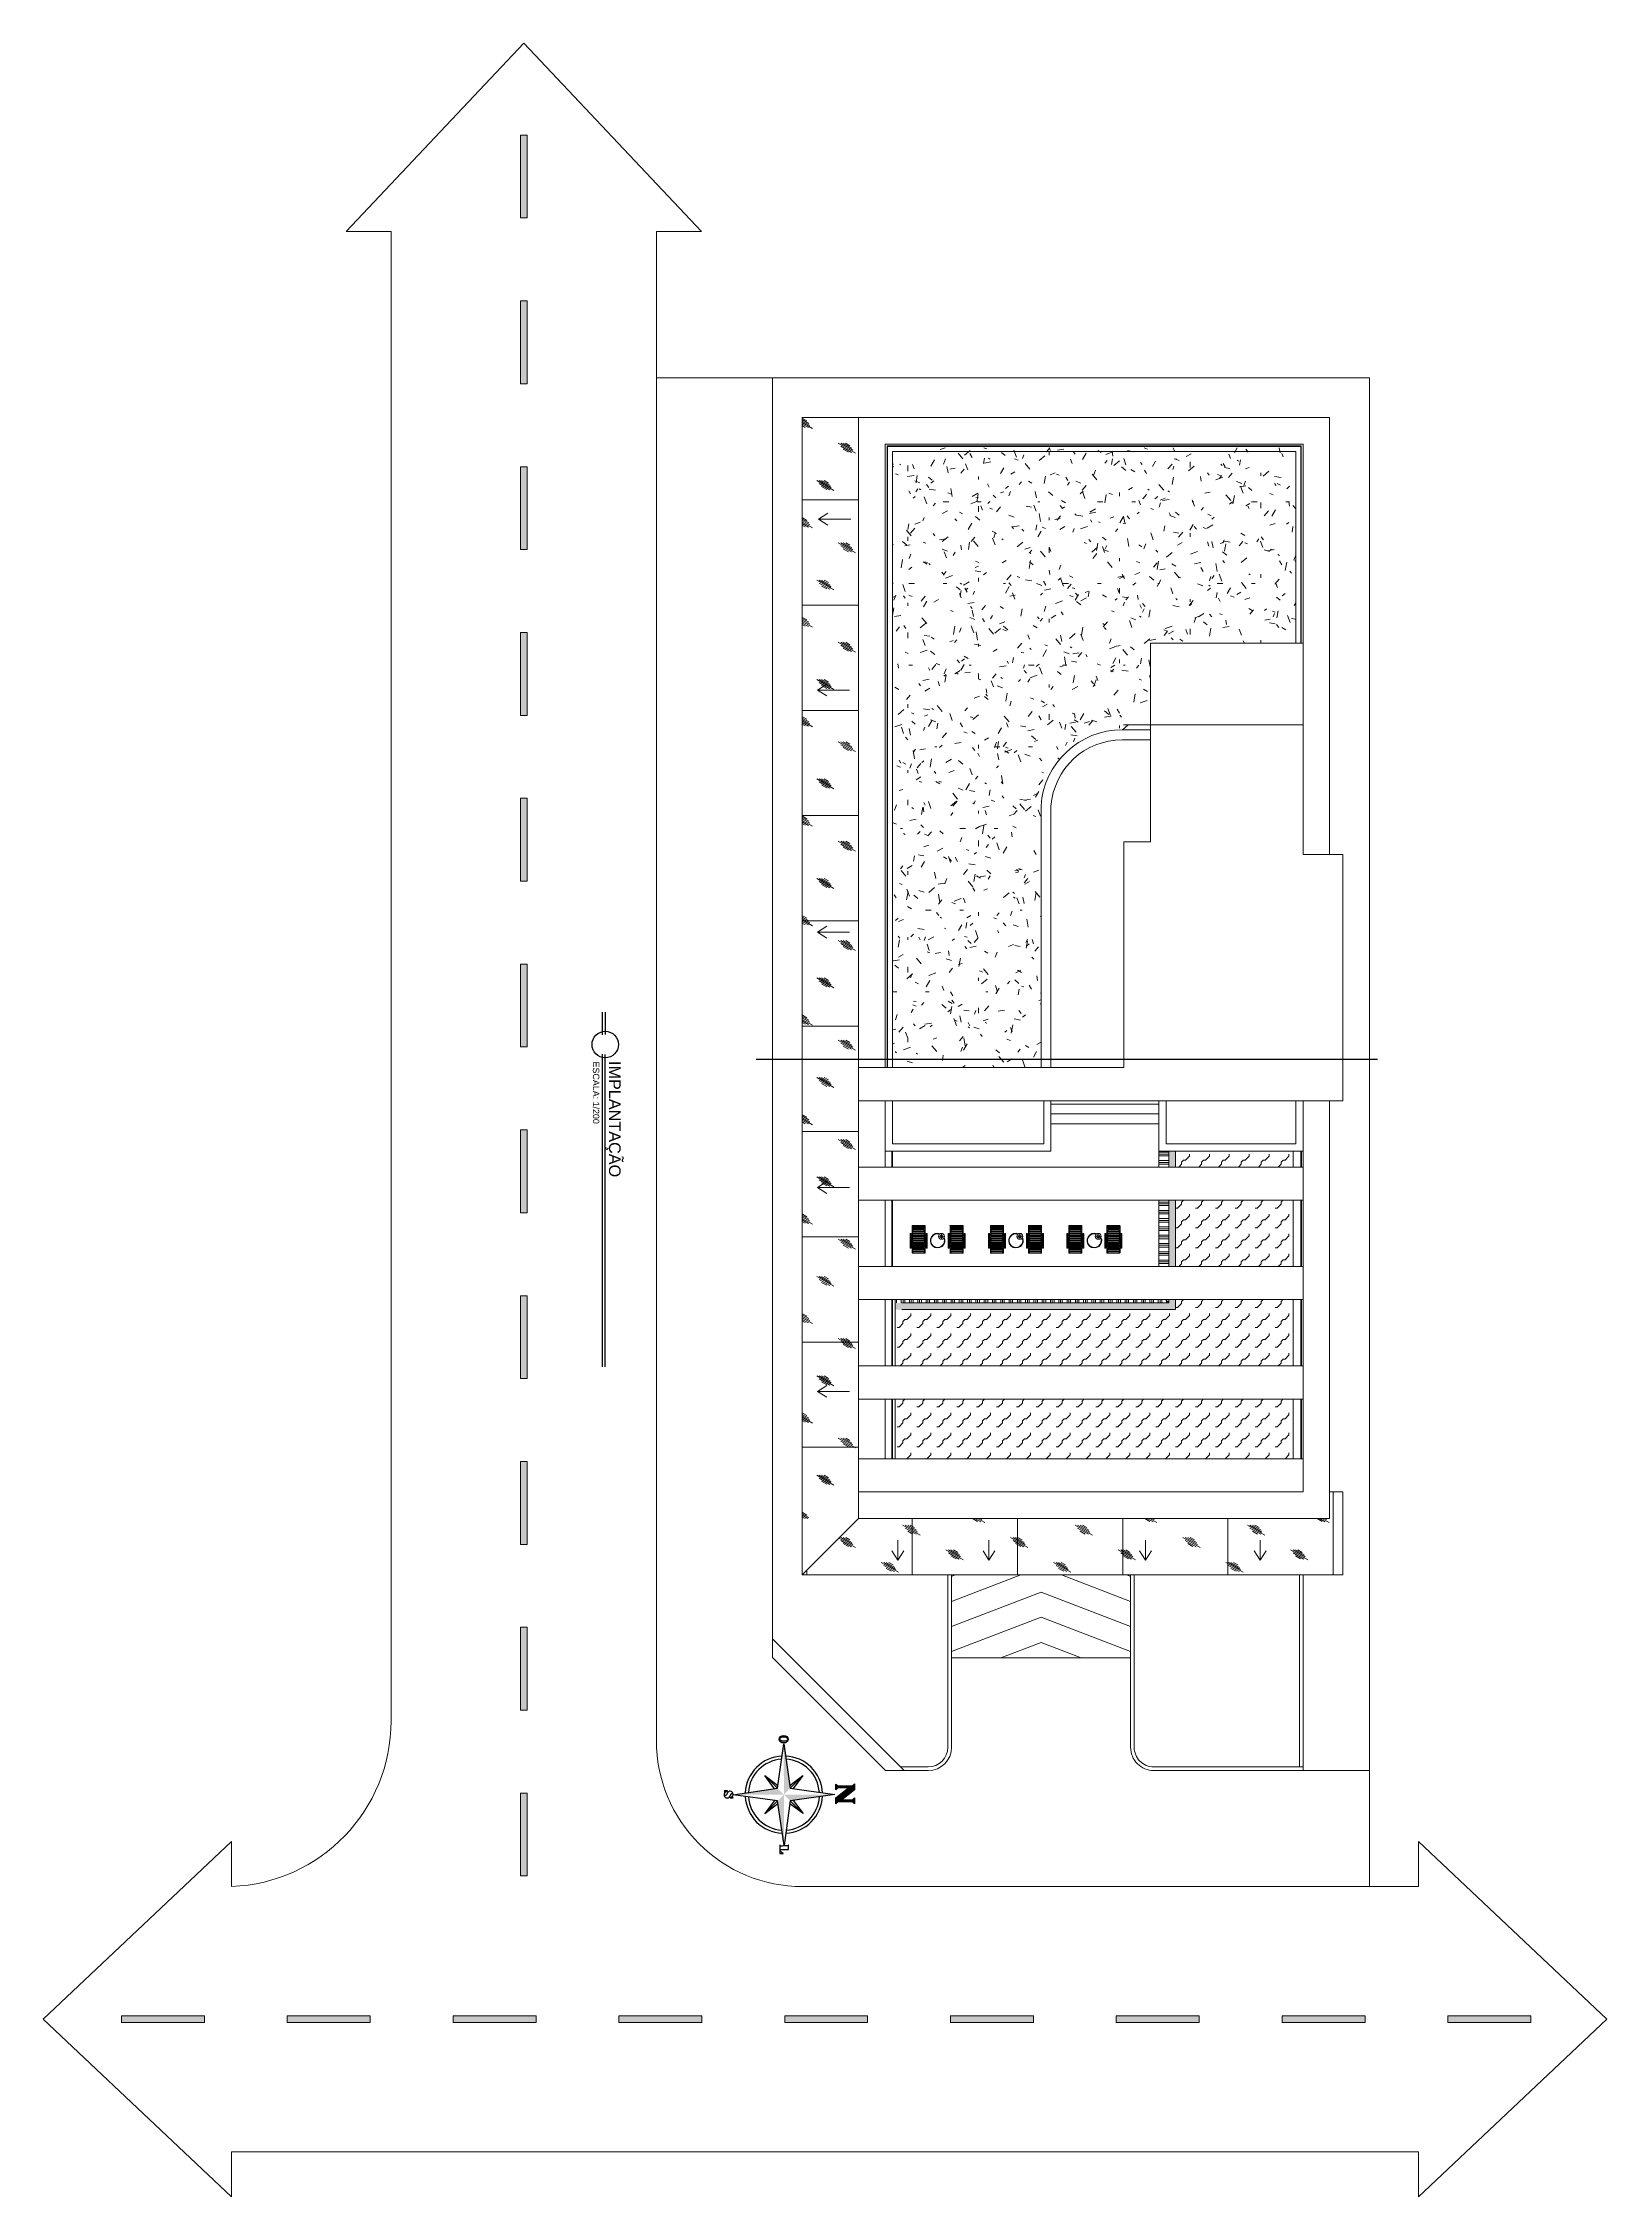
# Model space of a CAD drawing. Header units: millimetres. Extents: x -213 to 151, y -74 to 135.
# Drawn here: x -212.8 to -165.6, y 70.5 to 135.4 of the extents above; entities that cross this region are included whole.
import ezdxf

# ---------------------------------------------------------------- set-up
doc = ezdxf.new("R2010")
doc.units = ezdxf.units.MM
doc.header["$LTSCALE"] = 15
doc.linetypes.add('ACAD_ISO12W100', pattern=[21, 12, -3, 0, -3, 0, -3])
doc.layers.add('arrow', color=8, linetype='Continuous', lineweight=0)
for name, color, linetype in [('G', 8, 'Continuous'), ('NORTE', 33, 'Continuous'), ('TAB', 36, 'Continuous')]:
    doc.layers.add(name, color=color, linetype=linetype)
doc.styles.add('SANSSERIF', font='sas_____.pfb')
pattern_1 = [(330, (-230.9788, 404.2198), (0.6495, 1.124967), [0.42, -1.08]), (330, (-230.9038, 404.0398), (0.6495, 1.124967), [0.18, -1.32]), (330, (-230.9038, 404.2198), (0.6495, 1.124967), [0.3, -1.2]), (330, (-230.9788, 404.1298), (0.6495, 1.124967), [0.375, -1.125]), (330, (-231.0538, 404.2198), (0.6495, 1.124967), [0.6, -0.9]), (330, (-230.8288, 404.2198), (0.6495, 1.124967), [0.15, -1.35])]

msp = doc.modelspace()

# ---------------------------------------------------------------- texts
at = {"color": 3, "lineweight": -3, "style": 'SANSSERIF'}
for s, height, p in [('ESCALA: 1/200', 0.192, (-196.229, 104.705)), ('IMPLANTAÇÃO', 0.35, (-195.743, 104.722))]:
    msp.add_text(s, height=height, rotation=270, dxfattribs=at).set_placement(p)

# ---------------------------------------------------------------- blocks, each defined once
blk = doc.blocks.new('north1')
at = {"layer": 'NORTE'}
blk.add_hatch(color=256, dxfattribs=at).paths.add_polyline_path([(0.88, 24.29), (2.29, 24.29), (1.82, 24.76), (1.82, 28.18), (2.29, 28.65), (0.88, 28.65), (1.35, 28.18), (1.35, 25.7), (-0.99, 28.65), (-2.4, 28.65), (-1.93, 28.18), (-1.93, 24.76), (-2.4, 24.29), (-0.99, 24.29), (-1.46, 24.76), (-1.46, 27.24)])
h = blk.add_hatch(color=72, dxfattribs=at)
h.paths.add_polyline_path([(0.07, 24), (0.07, 12), (1.57, 13.5)])
h.paths.add_polyline_path([(0.07, 12), (1.57, 10.5), (12.07, 12)])
h.paths.add_polyline_path([(0.07, 12), (-1.43, 10.5), (0.07, 0)])
h.paths.add_polyline_path([(0.07, 12), (-1.43, 13.5), (-11.93, 12)])
at = {"color": 130}
for p, q in [((0, 0), (-0.25, -0.03)), ((0.11, -0.01), (0, 0)), ((0.81, 0.01), (0.53, -0.16)), ((0.81, -0.34), (0.81, 0.01)), ((-0.84, -1.3), (-0.84, -1.5)), ((-0.76, -1.3), (-0.84, -1.3)), ((-0.84, -1.5), (-0.84, -1.7)), ((-0.84, -1.7), (-0.84, -1.91)), ((-0.84, -1.91), (-0.84, -2.11)), ((-0.84, -2.11), (-0.57, -1.93)), ((-0.73, -0.47), (-0.76, -0.7)), ((-0.76, -0.7), (-0.75, -0.86)), ((-0.76, -1.32), (-0.76, -1.3)), ((-0.76, -1.41), (-0.76, -1.32)), ((-0.74, -1.5), (-0.76, -1.41)), ((-0.75, -0.86), (-0.68, -1.01)), ((-0.72, -1.57), (-0.74, -1.5)), ((-0.62, -0.28), (-0.73, -0.47)), ((-0.69, -1.64), (-0.72, -1.57)), ((-0.65, -1.71), (-0.69, -1.64)), ((-0.68, -1.01), (-0.57, -1.15)), ((-0.55, -1.82), (-0.65, -1.71)), ((-0.46, -0.13), (-0.62, -0.28)), ((-0.57, -1.15), (-0.41, -1.28)), ((-0.57, -1.93), (-0.46, -2)), ((-0.44, -1.91), (-0.55, -1.82)), ((-0.25, -0.03), (-0.46, -0.13)), ((-0.46, -2), (-0.36, -2.05)), ((-0.33, -1.97), (-0.44, -1.91)), ((-0.41, -1.28), (-0.21, -1.4)), ((-0.36, -2.05), (-0.26, -2.09)), ((-0.21, -2.01), (-0.33, -1.97)), ((-0.26, -2.09), (-0.16, -2.11)), ((-0.21, -0.3), (-0.2, -0.22)), ((-0.21, -0.34), (-0.21, -0.3)), ((-0.2, -0.37), (-0.21, -0.34)), ((-0.21, -1.4), (-0.02, -1.5)), ((-0.08, -2.03), (-0.21, -2.01)), ((-0.2, -0.22), (-0.16, -0.16)), ((-0.18, -0.4), (-0.2, -0.37)), ((-0.16, -0.43), (-0.18, -0.4)), ((-0.16, -0.16), (-0.11, -0.12)), ((-0.13, -0.45), (-0.16, -0.43)), ((-0.16, -2.11), (-0.05, -2.11)), ((-0.1, -0.47), (-0.13, -0.45)), ((-0.11, -0.12), (-0.04, -0.09)), ((-0.07, -0.5), (-0.1, -0.47)), ((0.03, -2.01), (-0.08, -2.03)), ((-0.02, -0.52), (-0.07, -0.5)), ((-0.05, -2.11), (0.06, -2.1)), ((-0.04, -0.09), (0.05, -0.08)), ((0.05, -0.56), (-0.02, -0.52)), ((-0.02, -1.5), (0.08, -1.56)), ((0.12, -1.98), (0.03, -2.01)), ((0.05, -0.08), (0.18, -0.09)), ((0.14, -0.62), (0.05, -0.56)), ((0.06, -2.1), (0.17, -2.09)), ((0.08, -1.56), (0.16, -1.62)), ((0.21, -0.02), (0.11, -0.01)), ((0.19, -1.94), (0.12, -1.98)), ((0.27, -0.69), (0.14, -0.62)), ((0.16, -1.62), (0.21, -1.67)), ((0.17, -2.09), (0.28, -2.06)), ((0.18, -0.09), (0.3, -0.13)), ((0.23, -1.87), (0.19, -1.94)), ((0.32, -0.05), (0.21, -0.02)), ((0.21, -1.67), (0.24, -1.73)), ((0.25, -1.79), (0.23, -1.87)), ((0.24, -1.73), (0.25, -1.79)), ((0.38, -0.75), (0.27, -0.69)), ((0.28, -2.06), (0.39, -2.03)), ((0.3, -0.13), (0.43, -0.19)), ((0.42, -0.1), (0.32, -0.05)), ((0.48, -0.81), (0.38, -0.75)), ((0.39, -2.03), (0.49, -1.99)), ((0.53, -0.16), (0.42, -0.1)), ((0.43, -0.19), (0.53, -0.26)), ((0.56, -0.87), (0.48, -0.81)), ((0.49, -1.99), (0.61, -1.9)), ((0.53, -0.26), (0.62, -0.35)), ((0.63, -0.92), (0.56, -0.87)), ((0.61, -1.9), (0.71, -1.8)), ((0.62, -0.35), (0.66, -0.41)), ((0.71, -1), (0.63, -0.92)), ((0.66, -0.41), (0.69, -0.47)), ((0.69, -0.47), (0.71, -0.54)), ((0.71, -0.54), (0.72, -0.61)), ((0.77, -1.09), (0.71, -1)), ((0.71, -1.8), (0.79, -1.68)), ((0.72, -0.61), (0.73, -0.69)), ((0.73, -0.69), (0.81, -0.69)), ((0.81, -1.18), (0.77, -1.09)), ((0.79, -1.68), (0.83, -1.55)), ((0.81, -0.69), (0.81, -0.34)), ((0.81, -0.69), (0.81, -0.69)), ((0.83, -1.28), (0.81, -1.18)), ((0.84, -1.4), (0.83, -1.28)), ((0.83, -1.55), (0.84, -1.4))]:
    blk.add_line(p, q, dxfattribs=at)
blk.add_lwpolyline([(13.95, 11.02), (13.95, 11.39), (13.95, 11.76), (13.89, 11.76), (13.82, 11.54), (13.69, 11.35), (13.52, 11.21), (13.31, 11.12), (13.06, 11.09), (13.06, 11.32), (13.06, 11.55), (13.06, 11.78), (13.06, 12.01), (13.06, 13.02), (12.69, 13.02), (12.45, 13.02), (12.21, 13.02), (11.97, 13.02), (11.97, 12.95), (12.2, 12.95), (12.2, 12.72), (12.2, 12.49), (12.2, 12.25), (12.2, 12.02), (12.2, 11.79), (12.2, 11.56), (12.2, 11.32), (12.2, 11.09), (11.97, 11.09), (11.97, 11.02), (12.21, 11.02), (12.46, 11.02), (12.71, 11.02), (12.96, 11.02), (13.2, 11.02), (13.46, 11.02), (13.7, 11.02), (13.95, 11.02), (13.95, 11.02)], dxfattribs=at)
for centre, major_axis, ratio in [((-13.01, 12), (0, -1.06), 0.842716), ((-13.05, 12), (0.011, 0.968), 0.556892)]:
    blk.add_ellipse(centre, major_axis=major_axis, ratio=ratio, dxfattribs=at)
at = {"layer": 'NORTE', "color": 210}
for p, q in [((-4.43, 16.5), (-1.43, 13.5)), ((4.57, 16.5), (1.57, 13.5)), ((-4.43, 7.5), (-1.43, 10.5)), ((1.57, 10.5), (4.57, 7.5))]:
    blk.add_line(p, q, dxfattribs=at)
at = {"layer": 'NORTE'}
blk.add_lwpolyline([(-1.46, 24.76), (-0.99, 24.29), (-0.99, 24.29), (-2.4, 24.29), (-2.4, 24.29), (-1.93, 24.76), (-1.93, 28.18), (-2.4, 28.65), (-2.4, 28.65), (-0.99, 28.65), (1.35, 25.7), (1.35, 28.18), (0.88, 28.65), (0.88, 28.65), (2.29, 28.65), (2.29, 28.65), (1.82, 28.18), (1.82, 24.76), (2.29, 24.29), (2.29, 24.29), (0.88, 24.29), (-1.46, 27.24), (-1.46, 24.76)], dxfattribs=at)
at = {"layer": 'NORTE', "color": 72}
blk.add_lwpolyline([(-1.43, 10.5), (-11.93, 12), (-1.43, 13.5), (0.07, 24), (1.57, 13.5), (12.07, 12), (1.57, 10.5), (0.07, 0)], close=True, dxfattribs=at)
at = {"layer": 'NORTE', "color": 210}
for points in [[(-2.11, 13.4), (-4.43, 16.5), (-1.34, 14.18)], [(1.47, 14.18), (4.57, 16.5), (2.24, 13.4)], [(-1.34, 9.82), (-4.43, 7.5), (-2.11, 10.6)], [(2.24, 10.6), (4.57, 7.5), (1.47, 9.82)]]:
    blk.add_lwpolyline(points, dxfattribs=at)
at = {"layer": 'NORTE', "color": 7}
for start, end in [(92.5891, 177.4109), (2.5891, 87.4109), (182.5891, 267.4109), (272.5891, 357.4109)]:
    blk.add_arc((0.07, 12), 9.12, start, end, dxfattribs=at)
at = {"layer": 'NORTE', "color": 12}
for start, end in [(93.5464, 176.4536), (3.5464, 86.4536), (183.5464, 266.4536), (273.5464, 356.4536)]:
    blk.add_arc((0.07, 12), 8.39, start, end, dxfattribs=at)
blk = doc.blocks.new('01')
at = {"color": 1, "lineweight": -3}
for p, q in [((759112, -50321), (759788, -50321)), ((759796, -50401), (759112, -50401)), ((769811, -50401), (760379, -50401)), ((769811, -50321), (760388, -50321))]:
    blk.add_line(p, q, dxfattribs=at)
blk.add_circle((760088, -50321), 400, dxfattribs=at)

# ---------------------------------------------------------------- hatches: boundary and pattern name
at = {"linetype": 'Continuous', "lineweight": 13}
h = msp.add_hatch(color=2, dxfattribs=at)
h.dxf.hatch_style = 1
h.paths.add_polyline_path([(-198.214, 130.145), (-198.214, 132.645), (-198.414, 132.645), (-198.414, 130.145)])
h = msp.add_hatch(color=2, dxfattribs=at)
h.dxf.hatch_style = 1
h.paths.add_polyline_path([(-198.214, 125.145), (-198.214, 127.645), (-198.414, 127.645), (-198.414, 125.145)])
at = {"lineweight": 0}
h = msp.add_hatch(dxfattribs=at)
h.set_pattern_fill('ANSI31', color=149, angle=315)
h.set_pattern_definition([(360, (-231.0538, 404.2198), (-5e-14, 3.175), [])])
h.paths.add_polyline_path([(-188.214, 124.125), (-187.414, 124.125), (-187.414, 124.525), (-189.914, 124.525), (-189.914, 90.925), (-188.214, 90.925)])
at = {"linetype": 'Continuous', "lineweight": 0}
h = msp.add_hatch(dxfattribs=at)
h.set_pattern_fill('GLASS', color=149, scale=1.5, angle=270, pattern_type=2)
h.set_pattern_definition(pattern_1)
h.paths.add_polyline_path([(-188.214, 90.925), (-188.214, 124.125), (-189.914, 124.125), (-189.914, 90.925)])
at = {"linetype": 'Continuous', "lineweight": 5}
h = msp.add_hatch(dxfattribs=at)
h.set_pattern_fill('TEXTURE', color=3, scale=2.8, angle=270, pattern_type=2)
h.set_pattern_definition([(270, (-420.8098, 402.2038), (2.128, -1.232), [0.112, -1.876, 0.084, -0.812, 0.168, -1.988]), (280, (-419.6618, 402.7358), (2.663213, -0.752977), [0.196, -0.476, 0.252, -1.484, 0.14, -1.848]), (290, (-420.5578, 403.0158), (2.062445, -1.245729), [0.224, -1.54, 0.196, -1.148, 0.14, -0.896]), (300, (-420.7258, 402.2038), (2.371151, 0.205046), [0.14, -0.924, 0.112, -1.372, 0.084, -1.82]), (310, (-420.1098, 402.9878), (2.0194567, -0.315802), [0.112, -1.232, 0.084, -0.784, 0.224, -1.428]), (320, (-421.1178, 402.5678), (2.200179, 0.74898), [0.056, -1.036, 0.14, -1.708, 0.168, -0.868]), (330, (-420.9218, 402.4838), (2.087938, 0.928415), [0.14, -1.148, 0.056, -1.344, 0.112, -1.036]), (340, (-421.2578, 402.7918), (2.012144, 1.025661), [0.084, -0.532, 0.168, -0.896, 0.112, -1.232]), (350, (-419.6058, 402.6518), (1.537382, 1.94661), [0.196, -1.232, 0.084, -1.456, 0.168, -1.372]), (360, (-420.8098, 402.4838), (1.036, 2.464), [0.168, -0.868, 0.112, -1.708, 0.056, -1.736]), (10, (-419.9418, 402.9318), (1.354689, 2.3144), [0.196, -1.092, 0.168, -0.896, 0.196, -2.044]), (20, (-421.5378, 403.1278), (0.762451, 2.24411), [0.224, -0.728, 0.112, -1.484, 0.168, -1.624]), (30, (-421.2018, 403.8838), (0.265928, 2.6754), [0.14, -1.876, 0.168, -0.868, 0.196, -1.148]), (40, (-421.8178, 403.2678), (0.66515, 2.605006), [0.084, -0.616, 0.112, -1.204, 0.224, -1.568]), (50, (-419.5778, 404.1078), (-0.319253, 2.058904), [0.168, -1.008, 0.196, -0.868, 0.112, -1.176]), (60, (-421.9858, 401.7838), (-1.127161, 1.9117), [0.112, -0.784, 0.224, -1.736, 0.196, -1.596]), (70, (-420.4178, 403.6318), (-1.516001, 2.22041), [0.168, -1.176, 0.14, -1.064, 0.112, -1.708]), (80, (-421.0898, 403.4638), (-1.578483, 2.012678), [0.252, -0.924, 0.168, -1.26, 0.224, -1.232])])
h.paths.add_polyline_path([(-180.044, 114.71), (-179.414, 114.71)], flags=16)
h.paths.add_polyline_path([(-180.647, 114.41), (-180.638, 114.41), (-180.64, 114.413)], flags=17)
edge = h.paths.add_edge_path()
edge.add_line((-187.194, 104.525), (-182.714, 104.525))
edge.add_line((-182.714, 104.525), (-182.714, 112.422))
edge.add_arc((-180.264, 112.254), 2.456, 90, 176.08487, ccw=False)
edge.add_line((-180.264, 114.71), (-179.414, 114.71))
edge.add_line((-179.414, 114.71), (-179.414, 117.325))
edge.add_line((-179.414, 117.325), (-175.034, 117.325))
edge.add_line((-175.034, 117.325), (-175.034, 122.725))
edge.add_line((-175.034, 122.725), (-175.414, 122.725))
edge.add_line((-175.414, 122.725), (-175.414, 123.215))
edge.add_line((-175.414, 123.215), (-186.814, 123.215))
edge.add_line((-186.814, 123.215), (-186.814, 122.725))
edge.add_line((-186.814, 122.725), (-187.194, 122.725))
edge.add_line((-187.194, 122.725), (-187.194, 117.325))
edge.add_line((-187.194, 117.325), (-186.814, 117.325))
edge.add_line((-186.814, 117.325), (-186.814, 116.725))
edge.add_line((-186.814, 116.725), (-187.194, 116.725))
edge.add_line((-187.194, 116.725), (-187.194, 111.325))
edge.add_line((-187.194, 111.325), (-186.814, 111.325))
edge.add_line((-186.814, 111.325), (-186.814, 110.725))
edge.add_line((-186.814, 110.725), (-187.194, 110.725))
edge.add_line((-187.194, 110.725), (-187.194, 104.525))
at = {"linetype": 'Continuous', "lineweight": 13}
h = msp.add_hatch(color=2, dxfattribs=at)
h.dxf.hatch_style = 1
h.paths.add_polyline_path([(-198.214, 120.145), (-198.214, 122.645), (-198.414, 122.645), (-198.414, 120.145)])
h = msp.add_hatch(color=2, dxfattribs=at)
h.dxf.hatch_style = 1
h.paths.add_polyline_path([(-198.214, 115.145), (-198.214, 117.645), (-198.414, 117.645), (-198.414, 115.145)])
h = msp.add_hatch(color=2, dxfattribs=at)
h.dxf.hatch_style = 1
h.paths.add_polyline_path([(-198.214, 110.145), (-198.214, 112.645), (-198.414, 112.645), (-198.414, 110.145)])
h = msp.add_hatch(color=2, dxfattribs=at)
h.dxf.hatch_style = 1
h.paths.add_polyline_path([(-198.214, 105.145), (-198.214, 107.645), (-198.414, 107.645), (-198.414, 105.145)])
h = msp.add_hatch(color=2, dxfattribs=at)
h.dxf.hatch_style = 1
h.paths.add_polyline_path([(-198.214, 100.145), (-198.214, 102.645), (-198.414, 102.645), (-198.414, 100.145)])
at = {"lineweight": 5}
h = msp.add_hatch(dxfattribs=at)
h.set_pattern_fill('GEOL5', color=4, scale=1.2, angle=180, pattern_type=2)
h.set_pattern_definition([(180, (-397.9575, 152.7275), (-0.6, -0.6), [0.06, -0.54, 0.06, -0.54]), (180, (-398.1975, 152.4875), (-0.6, -0.6), [0.06, -0.54, 0.06, -0.54]), (270, (-397.8375, 152.9075), (0.6, -0.6), [0.06, -0.54]), (270, (-398.0775, 152.6675), (0.6, -0.6), [0.06, -0.54]), (225, (-398.0775, 152.6075), (-6e-16, -0.6), [0.169704, -0.3394161, 0.169704, -0.169704]), (225, (-398.0175, 152.7275), (-6e-16, -0.6), [0.084852, -0.7636761])])
h.paths.add_polyline_path([(-178.664, 101.525), (-175.114, 101.525), (-175.114, 102.005), (-178.664, 102.005)])
h.paths.add_polyline_path([(-178.664, 98.525), (-175.114, 98.525), (-175.114, 100.525), (-178.664, 100.525)])
h.paths.add_polyline_path([(-187.114, 95.525), (-175.114, 95.525), (-175.114, 97.525), (-178.664, 97.525), (-178.664, 97.225), (-187.114, 97.225)])
h.paths.add_polyline_path([(-187.114, 92.725), (-175.114, 92.725), (-175.114, 94.525), (-187.114, 94.525)])
at = {"linetype": 'Continuous', "lineweight": 5}
h = msp.add_hatch(dxfattribs=at)
h.set_pattern_fill('EARTH', color=144, scale=0.025, angle=315)
h.set_pattern_definition([(315, (-374.17918, 152.96751), (0.2245064, -2e-16), [0.15875, -0.15875]), (315, (-374.13709, 153.0096), (0.2245064, -2e-16), [0.15875, -0.15875]), (315, (-374.09499, 153.0517), (0.2245064, -2e-16), [0.15875, -0.15875]), (45, (-374.06693, 153.0517), (2e-16, 0.2245064), [0.15875, -0.15875]), (45, (-374.02483, 153.0096), (2e-16, 0.2245064), [0.15875, -0.15875]), (45, (-373.98274, 152.96751), (2e-16, 0.2245064), [0.15875, -0.15875])])
h.paths.add_polyline_path([(-178.864, 101.525), (-178.664, 101.525), (-178.664, 102.005), (-178.864, 102.005)])
h.paths.add_polyline_path([(-178.864, 98.525), (-178.664, 98.525), (-178.664, 100.525), (-178.864, 100.525)])
h.paths.add_polyline_path([(-178.664, 97.525), (-178.864, 97.525), (-178.864, 97.425), (-187.114, 97.425), (-187.114, 97.225), (-178.664, 97.225)])
at = {"lineweight": 5}
h = msp.add_hatch(dxfattribs=at)
h.set_pattern_fill('GOST_GROUND', color=252, scale=0.025, angle=315)
h.set_pattern_definition([(360, (-374.17918, 152.9675), (0.25, -0.25), [0.5]), (360, (-374.12615, 152.91448), (0.25, -0.25), [0.5]), (360, (-374.07312, 152.86144), (0.25, -0.25), [0.5])])
h.paths.add_polyline_path([(-179.164, 101.525), (-178.864, 101.525), (-178.864, 102.005), (-179.164, 102.005)])
h.paths.add_polyline_path([(-178.864, 97.525), (-178.964, 97.525), (-178.864, 97.425)])
h.paths.add_polyline_path([(-179.164, 98.525), (-178.864, 98.525), (-178.864, 100.525), (-179.164, 100.525)])
at = {"linetype": 'Continuous', "lineweight": 13}
h = msp.add_hatch(color=2, dxfattribs=at)
h.dxf.hatch_style = 1
h.paths.add_polyline_path([(-198.214, 95.145), (-198.214, 97.645), (-198.414, 97.645), (-198.414, 95.145)])
at = {"lineweight": 5}
h = msp.add_hatch(dxfattribs=at)
h.set_pattern_fill('GOST_GROUND', color=252, scale=0.025, angle=45)
h.set_pattern_definition([(90, (-374.17918, 152.9675), (0.25, 0.25), [0.5]), (90, (-374.12615, 153.02054), (0.25, 0.25), [0.5]), (90, (-374.07312, 153.07357), (0.25, 0.25), [0.5])])
h.paths.add_polyline_path([(-178.964, 97.525), (-187.114, 97.525), (-187.114, 97.425), (-178.864, 97.425)])
at = {"linetype": 'Continuous', "lineweight": 13}
h = msp.add_hatch(color=2, dxfattribs=at)
h.dxf.hatch_style = 1
h.paths.add_polyline_path([(-198.214, 90.145), (-198.214, 92.645), (-198.414, 92.645), (-198.414, 90.145)])
at = {"lineweight": 0}
h = msp.add_hatch(dxfattribs=at)
h.set_pattern_fill('ANSI31', color=149, angle=45)
h.set_pattern_definition([(90, (-231.0538, 404.2198), (-3.175, -5e-14), [])])
h.paths.add_polyline_path([(-174.014, 91.725), (-174.014, 90.925), (-188.214, 90.925), (-189.914, 89.225), (-173.614, 89.225), (-173.614, 91.725)])
at = {"linetype": 'Continuous', "lineweight": 0}
h = msp.add_hatch(dxfattribs=at)
h.set_pattern_fill('GLASS', color=149, scale=1.5, angle=270, pattern_type=2)
h.set_pattern_definition(pattern_1)
h.paths.add_polyline_path([(-174.014, 91.725), (-174.014, 90.925), (-188.214, 90.925), (-189.914, 89.225), (-173.614, 89.225), (-173.614, 91.725)])
at = {"linetype": 'Continuous', "lineweight": 13}
h = msp.add_hatch(color=2, dxfattribs=at)
h.dxf.hatch_style = 1
h.paths.add_polyline_path([(-198.214, 85.145), (-198.214, 87.645), (-198.414, 87.645), (-198.414, 85.145)])
h = msp.add_hatch(color=2, dxfattribs=at)
h.dxf.hatch_style = 1
h.paths.add_polyline_path([(-198.214, 80.145), (-198.214, 82.645), (-198.414, 82.645), (-198.414, 80.145)])
h = msp.add_hatch(color=2, dxfattribs=at)
h.dxf.hatch_style = 1
h.paths.add_polyline_path([(-207.944, 75.725), (-207.944, 75.925), (-210.444, 75.925), (-210.444, 75.725)])
h = msp.add_hatch(color=2, dxfattribs=at)
h.dxf.hatch_style = 1
h.paths.add_polyline_path([(-202.944, 75.725), (-202.944, 75.925), (-205.444, 75.925), (-205.444, 75.725)])
h = msp.add_hatch(color=2, dxfattribs=at)
h.dxf.hatch_style = 1
h.paths.add_polyline_path([(-197.944, 75.725), (-197.944, 75.925), (-200.444, 75.925), (-200.444, 75.725)])
h = msp.add_hatch(color=2, dxfattribs=at)
h.dxf.hatch_style = 1
h.paths.add_polyline_path([(-192.944, 75.725), (-192.944, 75.925), (-195.444, 75.925), (-195.444, 75.725)])
h = msp.add_hatch(color=2, dxfattribs=at)
h.dxf.hatch_style = 1
h.paths.add_polyline_path([(-187.944, 75.725), (-187.944, 75.925), (-190.444, 75.925), (-190.444, 75.725)])
h = msp.add_hatch(color=2, dxfattribs=at)
h.dxf.hatch_style = 1
h.paths.add_polyline_path([(-182.944, 75.725), (-182.944, 75.925), (-185.444, 75.925), (-185.444, 75.725)])
h = msp.add_hatch(color=2, dxfattribs=at)
h.dxf.hatch_style = 1
h.paths.add_polyline_path([(-177.944, 75.725), (-177.944, 75.925), (-180.444, 75.925), (-180.444, 75.725)])
h = msp.add_hatch(color=2, dxfattribs=at)
h.dxf.hatch_style = 1
h.paths.add_polyline_path([(-172.944, 75.725), (-172.944, 75.925), (-175.444, 75.925), (-175.444, 75.725)])
h = msp.add_hatch(color=2, dxfattribs=at)
h.dxf.hatch_style = 1
h.paths.add_polyline_path([(-167.944, 75.725), (-167.944, 75.925), (-170.444, 75.925), (-170.444, 75.725)])

# ---------------------------------------------------------------- linework, layer by layer
at = {"linetype": 'Continuous', "lineweight": 0}
for p, q in [((-185.524, 84.025), (-185.524, 89.225)), ((-185.414, 84.025), (-185.414, 89.225)), ((-186.841, 83.325), (-190.814, 87.297)), ((-187.407, 83.325), (-190.814, 86.732)), ((-186.951, 83.435), (-186.114, 83.435)), ((-186.841, 83.325), (-186.114, 83.325))]:
    msp.add_line(p, q, dxfattribs=at)
at = {"linetype": 'Continuous', "lineweight": 13}
for points in [[(-202.314, 129.735), (-203.673, 129.735), (-198.314, 135.42), (-192.955, 129.735), (-194.314, 129.735)], [(-194.314, 125.325), (-190.814, 125.325)], [(-179.414, 111.327), (-179.414, 117.325), (-174.814, 117.325), (-174.814, 110.945)], [(-174.814, 114.862), (-180.227, 114.862)], [(-180.214, 104.525), (-180.214, 111.327)], [(-179.414, 111.327), (-180.214, 111.327)], [(-174.814, 110.945), (-173.614, 110.945), (-173.614, 103.525), (-179.414, 103.525)], [(-180.214, 104.525), (-188.214, 104.525), (-188.214, 103.525), (-179.414, 103.525)], [(-172.814, 83.325), (-172.814, 79.825)], [(-207.124, 79.828), (-207.124, 81.184), (-212.809, 75.825), (-207.124, 70.466), (-207.124, 71.825)], [(-171.334, 79.825), (-171.334, 81.184), (-165.649, 75.825), (-171.334, 70.466), (-171.334, 71.825)], [(-186.789, 79.825), (-189.914, 79.825)], [(-171.334, 71.825), (-207.124, 71.825)]]:
    msp.add_lwpolyline(points, dxfattribs=at)
at = {"color": 2, "linetype": 'Continuous', "lineweight": 13}
for points in [[(-198.414, 132.645), (-198.414, 130.145), (-198.214, 130.145), (-198.214, 132.645)], [(-198.414, 127.645), (-198.414, 125.145), (-198.214, 125.145), (-198.214, 127.645)], [(-198.414, 122.645), (-198.414, 120.145), (-198.214, 120.145), (-198.214, 122.645)], [(-198.414, 117.645), (-198.414, 115.145), (-198.214, 115.145), (-198.214, 117.645)], [(-198.414, 112.645), (-198.414, 110.145), (-198.214, 110.145), (-198.214, 112.645)], [(-198.414, 107.645), (-198.414, 105.145), (-198.214, 105.145), (-198.214, 107.645)], [(-198.414, 102.645), (-198.414, 100.145), (-198.214, 100.145), (-198.214, 102.645)], [(-198.414, 97.645), (-198.414, 95.145), (-198.214, 95.145), (-198.214, 97.645)], [(-198.414, 92.645), (-198.414, 90.145), (-198.214, 90.145), (-198.214, 92.645)], [(-198.414, 87.645), (-198.414, 85.145), (-198.214, 85.145), (-198.214, 87.645)], [(-198.414, 82.645), (-198.414, 80.145), (-198.214, 80.145), (-198.214, 82.645)], [(-210.444, 75.925), (-210.444, 75.725), (-207.944, 75.725), (-207.944, 75.925)], [(-205.444, 75.925), (-205.444, 75.725), (-202.944, 75.725), (-202.944, 75.925)], [(-200.444, 75.925), (-200.444, 75.725), (-197.944, 75.725), (-197.944, 75.925)], [(-195.444, 75.925), (-195.444, 75.725), (-192.944, 75.725), (-192.944, 75.925)], [(-190.444, 75.925), (-190.444, 75.725), (-187.944, 75.725), (-187.944, 75.925)], [(-185.444, 75.925), (-185.444, 75.725), (-182.944, 75.725), (-182.944, 75.925)], [(-180.444, 75.925), (-180.444, 75.725), (-177.944, 75.725), (-177.944, 75.925)], [(-175.444, 75.925), (-175.444, 75.725), (-172.944, 75.725), (-172.944, 75.925)], [(-170.444, 75.925), (-170.444, 75.725), (-167.944, 75.725), (-167.944, 75.925)]]:
    msp.add_lwpolyline(points, close=True, dxfattribs=at)
at = {"linetype": 'Continuous', "lineweight": 13}
for points in [[(-202.314, 129.735), (-202.314, 84.825, -0.403149), (-207.124, 79.828, -0.403149)], [(-194.314, 129.735), (-194.314, 84.225, 0.414214), (-189.914, 79.825), (-171.334, 79.825)]]:
    msp.add_lwpolyline(points, format="xyb", dxfattribs=at)
at = {"color": 1, "lineweight": 0}
msp.add_lwpolyline([(-174.814, 83.325), (-172.814, 83.325), (-172.814, 125.325), (-190.814, 125.325), (-190.814, 125.325), (-190.814, 87.297)], dxfattribs=at)
at = {"color": 149, "lineweight": 0}
for points in [[(-187.414, 124.125), (-189.914, 124.125)], [(-189.914, 89.225), (-189.914, 124.125)], [(-189.914, 89.225), (-173.614, 89.225), (-173.614, 91.725), (-174.014, 91.725)], [(-188.214, 90.925), (-189.914, 89.225)], [(-188.214, 90.925), (-189.914, 89.225)]]:
    msp.add_lwpolyline(points, dxfattribs=at)
at = {"lineweight": 0}
msp.add_lwpolyline([(-174.014, 110.945), (-174.014, 124.125), (-188.214, 124.125), (-188.214, 90.925), (-174.014, 90.925), (-174.014, 103.525)], dxfattribs=at)
at = {"color": 2, "linetype": 'Continuous', "lineweight": 13}
for points in [[(-190.814, 123.325), (-190.814, 123.425)], [(-185.301, 89.225), (-185.414, 89.181)], [(-180.014, 89.181), (-180.127, 89.225)]]:
    msp.add_lwpolyline(points, dxfattribs=at)
at = {"lineweight": 5}
for points in [[(-174.814, 117.325), (-174.814, 123.325), (-187.414, 123.325), (-187.414, 104.525)], [(-174.814, 111.325), (-174.814, 116.725)], [(-179.164, 103.525), (-179.164, 102.005)], [(-175.034, 102.225), (-175.034, 103.525)], [(-174.814, 91.925), (-174.814, 103.525)], [(-187.414, 102.005), (-187.414, 101.525)], [(-179.164, 102.005), (-174.814, 102.005)], [(-178.944, 102.225), (-175.034, 102.225)], [(-175.114, 101.525), (-175.114, 102.005)], [(-187.414, 100.525), (-187.414, 98.525)], [(-175.114, 98.525), (-175.114, 100.525)], [(-187.414, 97.525), (-187.414, 95.525)], [(-187.114, 97.525), (-187.114, 95.525)], [(-175.114, 95.525), (-175.114, 97.525)], [(-187.414, 94.525), (-187.414, 92.725)], [(-187.114, 94.525), (-187.114, 92.725)], [(-175.114, 92.725), (-175.114, 94.525)]]:
    msp.add_lwpolyline(points, dxfattribs=at)
at = {"color": 160, "lineweight": 5}
for points in [[(-174.869, 117.325), (-174.869, 123.27), (-187.359, 123.27), (-187.359, 104.525)], [(-174.884, 117.325), (-174.884, 123.255), (-187.344, 123.255), (-187.344, 104.525)], [(-187.214, 102.005), (-187.214, 101.525)], [(-187.194, 102.005), (-187.194, 101.525)], [(-174.884, 101.525), (-174.884, 102.005)], [(-174.864, 101.525), (-174.864, 102.005)], [(-187.214, 100.525), (-187.214, 98.525)], [(-187.194, 100.525), (-187.194, 98.525)], [(-174.884, 98.525), (-174.884, 100.525)], [(-174.864, 98.525), (-174.864, 100.525)], [(-187.214, 97.525), (-187.214, 95.525)], [(-187.194, 97.525), (-187.194, 95.525)], [(-174.884, 95.525), (-174.884, 97.525)], [(-174.864, 95.525), (-174.864, 97.525)], [(-187.214, 94.525), (-187.214, 92.725)], [(-187.194, 94.525), (-187.194, 92.725)], [(-174.884, 92.725), (-174.884, 94.525)], [(-174.864, 92.725), (-174.864, 94.525)]]:
    msp.add_lwpolyline(points, dxfattribs=at)
at = {"linetype": 'Continuous', "lineweight": 5}
for points in [[(-175.034, 117.325), (-175.034, 123.105), (-187.194, 123.105), (-187.194, 104.525)], [(-187.414, 103.525), (-187.414, 102.005), (-182.414, 102.005), (-182.414, 103.525)], [(-187.194, 103.525), (-187.194, 102.225), (-182.634, 102.225), (-182.634, 103.525)], [(-179.164, 103.425), (-182.414, 103.425)], [(-178.944, 102.225), (-178.944, 103.525)], [(-179.164, 103.125), (-182.414, 103.125)], [(-179.164, 102.825), (-182.414, 102.825)], [(-179.164, 102.005), (-179.164, 101.525)], [(-178.664, 101.525), (-178.664, 102.005), (-178.864, 102.005), (-178.864, 101.525)], [(-179.164, 100.525), (-179.164, 98.525)], [(-178.864, 100.525), (-178.864, 98.525)], [(-178.664, 98.525), (-178.664, 100.525)], [(-186.914, 97.225), (-180.814, 97.225), (-178.664, 97.225), (-178.664, 97.525)], [(-178.864, 97.525), (-178.864, 97.425), (-180.814, 97.425), (-186.914, 97.425)], [(-178.964, 97.525), (-178.864, 97.425)]]:
    msp.add_lwpolyline(points, dxfattribs=at)
for points in [[(-179.414, 114.71), (-180.264, 114.71, 0.394338), (-182.714, 112.422), (-182.714, 104.525)], [(-179.414, 114.41), (-180.264, 114.41, 0.39301), (-182.414, 112.411), (-182.414, 104.525)]]:
    msp.add_lwpolyline(points, format="xyb", dxfattribs=at)
at = {"linetype": 'Continuous', "lineweight": 13}
for points in [[(-174.814, 100.525), (-174.814, 101.525), (-188.214, 101.525), (-188.214, 100.525)], [(-174.814, 97.525), (-174.814, 98.525), (-188.214, 98.525), (-188.214, 97.525)], [(-174.814, 94.525), (-174.814, 95.525), (-188.214, 95.525), (-188.214, 94.525)], [(-174.814, 91.725), (-174.814, 92.725), (-188.214, 92.725), (-188.214, 91.725)]]:
    msp.add_lwpolyline(points, close=True, dxfattribs=at)
at = {"color": 2, "linetype": 'Continuous', "lineweight": 0}
for points in [[(-183.326, 89.225), (-185.414, 88.425)], [(-180.014, 88.425), (-182.102, 89.225)], [(-180.014, 87.668), (-182.714, 88.703), (-185.414, 87.668)], [(-180.014, 86.912), (-182.714, 87.946), (-185.414, 86.912)], [(-181.501, 86.725), (-182.714, 87.19), (-183.927, 86.725)]]:
    msp.add_lwpolyline(points, dxfattribs=at)
at = {"linetype": 'Continuous', "lineweight": 0}
for points in [[(-180.014, 87.725), (-180.014, 89.225)], [(-179.904, 87.725), (-179.904, 89.225)], [(-174.924, 89.225), (-174.924, 83.435)], [(-174.814, 89.225), (-174.814, 83.325)], [(-190.814, 87.297), (-190.814, 86.732)], [(-185.414, 86.725), (-180.014, 86.725)], [(-187.407, 83.325), (-186.841, 83.325)]]:
    msp.add_lwpolyline(points, dxfattribs=at)
for points in [[(-180.014, 87.725), (-180.014, 84.025, 0.414214), (-179.314, 83.325), (-174.814, 83.325)], [(-179.904, 87.725), (-179.904, 84.025, 0.414214), (-179.314, 83.435), (-174.814, 83.435)]]:
    msp.add_lwpolyline(points, format="xyb", dxfattribs=at)
for radius in [0.7, 0.59]:
    msp.add_arc((-186.114, 84.025), radius, 270, 0, dxfattribs=at)
at = {"layer": 'arrow', "color": 1, "linetype": 'ACAD_ISO12W100', "lineweight": 30}
msp.add_lwpolyline([(-172.571, 104.766), (-191.308, 104.766)], dxfattribs=at)
at = {"layer": 'G', "lineweight": 0}
for points in [[(-189.422, 121.06), (-189.142, 121.24)], [(-188.452, 121.06), (-189.422, 121.06)], [(-189.422, 121.06), (-189.142, 120.88)], [(-189.458, 115.91), (-189.178, 116.09)], [(-188.488, 115.91), (-189.458, 115.91)], [(-189.458, 115.91), (-189.178, 115.73)], [(-189.458, 108.61), (-189.178, 108.79)], [(-188.488, 108.61), (-189.458, 108.61)], [(-189.458, 108.61), (-189.178, 108.43)], [(-189.458, 100.91), (-189.178, 101.09)], [(-188.488, 100.91), (-189.458, 100.91)], [(-189.458, 100.91), (-189.178, 100.73)], [(-189.458, 94.76), (-189.178, 94.94)], [(-188.488, 94.76), (-189.458, 94.76)], [(-189.458, 94.76), (-189.178, 94.58)], [(-187.034, 89.67), (-187.214, 89.95)], [(-187.034, 90.27), (-187.034, 89.67)], [(-187.034, 89.67), (-186.854, 89.95)], [(-184.284, 89.67), (-184.464, 89.95)], [(-184.284, 90.27), (-184.284, 89.67)], [(-184.284, 89.67), (-184.104, 89.95)], [(-179.561, 89.67), (-179.741, 89.95)], [(-179.561, 90.27), (-179.561, 89.67)], [(-179.561, 89.67), (-179.381, 89.95)], [(-176.104, 89.67), (-176.284, 89.95)], [(-176.104, 90.27), (-176.104, 89.67)], [(-176.104, 89.67), (-175.924, 89.95)]]:
    msp.add_lwpolyline(points, dxfattribs=at)
at = {"layer": 'TAB', "color": 128, "lineweight": 5}
for p, q in [((-186.664, 99.094), (-186.664, 99.522)), ((-186.664, 99.522), (-186.628, 99.522)), ((-186.628, 99.522), (-186.628, 99.094)), ((-186.605, 99.39), (-186.628, 99.39)), ((-186.605, 99.456), (-186.605, 99.749)), ((-186.605, 98.941), (-186.605, 99.406)), ((-186.588, 99.766), (-186.222, 99.766)), ((-186.222, 99.439), (-186.588, 99.439)), ((-186.588, 99.423), (-186.222, 99.423)), ((-186.405, 99.423), (-186.588, 99.423)), ((-186.525, 99.423), (-186.525, 99.439)), ((-186.497, 99.423), (-186.497, 99.439)), ((-186.419, 99.423), (-186.419, 99.439)), ((-186.405, 99.423), (-186.222, 99.423)), ((-186.391, 99.423), (-186.391, 99.439)), ((-186.313, 99.423), (-186.313, 99.439)), ((-186.286, 99.423), (-186.286, 99.439)), ((-186.205, 99.456), (-186.205, 99.749)), ((-186.205, 98.941), (-186.205, 99.406)), ((-186.205, 99.39), (-186.182, 99.39)), ((-186.147, 99.522), (-186.182, 99.522)), ((-186.182, 99.522), (-186.182, 99.094)), ((-186.147, 99.094), (-186.147, 99.522)), ((-185.518, 99.094), (-185.518, 99.522)), ((-185.518, 99.522), (-185.482, 99.522)), ((-185.482, 99.522), (-185.482, 99.094)), ((-185.459, 99.39), (-185.482, 99.39)), ((-185.459, 99.456), (-185.459, 99.749)), ((-185.459, 98.941), (-185.459, 99.406)), ((-185.076, 99.766), (-185.443, 99.766)), ((-185.443, 99.439), (-185.076, 99.439)), ((-185.076, 99.423), (-185.443, 99.423)), ((-185.259, 99.423), (-185.443, 99.423)), ((-185.379, 99.423), (-185.379, 99.439)), ((-185.351, 99.423), (-185.351, 99.439)), ((-185.273, 99.423), (-185.273, 99.439)), ((-185.259, 99.423), (-185.076, 99.423)), ((-185.245, 99.423), (-185.245, 99.439)), ((-185.168, 99.423), (-185.168, 99.439)), ((-185.14, 99.423), (-185.14, 99.439)), ((-185.059, 99.456), (-185.059, 99.749)), ((-185.059, 98.941), (-185.059, 99.406)), ((-185.059, 99.39), (-185.036, 99.39)), ((-185.001, 99.522), (-185.036, 99.522)), ((-185.036, 99.522), (-185.036, 99.094)), ((-185.001, 99.094), (-185.001, 99.522)), ((-184.301, 99.094), (-184.301, 99.522)), ((-184.301, 99.522), (-184.265, 99.522)), ((-184.265, 99.522), (-184.265, 99.094)), ((-184.242, 99.39), (-184.265, 99.39)), ((-184.242, 99.456), (-184.242, 99.749)), ((-184.242, 98.941), (-184.242, 99.406)), ((-184.225, 99.766), (-183.859, 99.766)), ((-183.859, 99.439), (-184.225, 99.439)), ((-184.225, 99.423), (-183.859, 99.423)), ((-184.042, 99.423), (-184.225, 99.423)), ((-184.162, 99.423), (-184.162, 99.439)), ((-184.134, 99.423), (-184.134, 99.439)), ((-184.056, 99.423), (-184.056, 99.439)), ((-184.042, 99.423), (-183.859, 99.423)), ((-184.028, 99.423), (-184.028, 99.439)), ((-183.95, 99.423), (-183.95, 99.439)), ((-183.923, 99.423), (-183.923, 99.439)), ((-183.842, 99.456), (-183.842, 99.749)), ((-183.842, 98.941), (-183.842, 99.406)), ((-183.842, 99.39), (-183.819, 99.39)), ((-183.784, 99.522), (-183.819, 99.522)), ((-183.819, 99.522), (-183.819, 99.094)), ((-183.784, 99.094), (-183.784, 99.522)), ((-183.155, 99.094), (-183.155, 99.522)), ((-183.155, 99.522), (-183.119, 99.522)), ((-183.119, 99.522), (-183.119, 99.094)), ((-183.096, 99.39), (-183.119, 99.39)), ((-183.096, 99.456), (-183.096, 99.749)), ((-183.096, 98.941), (-183.096, 99.406)), ((-182.713, 99.766), (-183.08, 99.766)), ((-183.08, 99.439), (-182.713, 99.439)), ((-182.713, 99.423), (-183.08, 99.423)), ((-182.896, 99.423), (-183.08, 99.423)), ((-183.016, 99.423), (-183.016, 99.439)), ((-182.988, 99.423), (-182.988, 99.439)), ((-182.91, 99.423), (-182.91, 99.439)), ((-182.896, 99.423), (-182.713, 99.423)), ((-182.882, 99.423), (-182.882, 99.439)), ((-182.805, 99.423), (-182.805, 99.439)), ((-182.777, 99.423), (-182.777, 99.439)), ((-182.696, 99.456), (-182.696, 99.749)), ((-182.696, 98.941), (-182.696, 99.406)), ((-182.696, 99.39), (-182.673, 99.39)), ((-182.638, 99.522), (-182.673, 99.522)), ((-182.673, 99.522), (-182.673, 99.094)), ((-182.638, 99.094), (-182.638, 99.522)), ((-181.938, 99.094), (-181.938, 99.522)), ((-181.938, 99.522), (-181.902, 99.522)), ((-181.902, 99.522), (-181.902, 99.094)), ((-181.879, 99.39), (-181.902, 99.39)), ((-181.879, 99.456), (-181.879, 99.749)), ((-181.879, 98.941), (-181.879, 99.406)), ((-181.862, 99.766), (-181.496, 99.766)), ((-181.496, 99.439), (-181.862, 99.439)), ((-181.862, 99.423), (-181.496, 99.423)), ((-181.679, 99.423), (-181.862, 99.423)), ((-181.799, 99.423), (-181.799, 99.439)), ((-181.771, 99.423), (-181.771, 99.439)), ((-181.693, 99.423), (-181.693, 99.439)), ((-181.679, 99.423), (-181.496, 99.423)), ((-181.665, 99.423), (-181.665, 99.439)), ((-181.587, 99.423), (-181.587, 99.439)), ((-181.56, 99.423), (-181.56, 99.439)), ((-181.479, 99.456), (-181.479, 99.749)), ((-181.479, 98.941), (-181.479, 99.406)), ((-181.479, 99.39), (-181.456, 99.39)), ((-181.421, 99.522), (-181.456, 99.522)), ((-181.456, 99.522), (-181.456, 99.094)), ((-181.421, 99.094), (-181.421, 99.522)), ((-180.792, 99.094), (-180.792, 99.522)), ((-180.792, 99.522), (-180.756, 99.522)), ((-180.756, 99.522), (-180.756, 99.094)), ((-180.733, 99.39), (-180.756, 99.39)), ((-180.733, 99.456), (-180.733, 99.749)), ((-180.733, 98.941), (-180.733, 99.406)), ((-180.35, 99.766), (-180.717, 99.766)), ((-180.717, 99.439), (-180.35, 99.439)), ((-180.35, 99.423), (-180.717, 99.423)), ((-180.533, 99.423), (-180.717, 99.423)), ((-180.653, 99.423), (-180.653, 99.439)), ((-180.625, 99.423), (-180.625, 99.439)), ((-180.547, 99.423), (-180.547, 99.439)), ((-180.533, 99.423), (-180.35, 99.423)), ((-180.519, 99.423), (-180.519, 99.439)), ((-180.442, 99.423), (-180.442, 99.439)), ((-180.414, 99.423), (-180.414, 99.439)), ((-180.333, 99.456), (-180.333, 99.749)), ((-180.333, 98.941), (-180.333, 99.406)), ((-180.333, 99.39), (-180.31, 99.39)), ((-180.275, 99.522), (-180.31, 99.522)), ((-180.31, 99.522), (-180.31, 99.094)), ((-180.275, 99.094), (-180.275, 99.522)), ((-186.645, 99.077), (-186.647, 99.077)), ((-186.605, 99.354), (-186.628, 99.354)), ((-186.605, 99.199), (-186.628, 99.199)), ((-186.605, 99.174), (-186.628, 99.174)), ((-186.222, 98.925), (-186.588, 98.925)), ((-186.205, 99.354), (-186.182, 99.354)), ((-186.205, 99.199), (-186.182, 99.199)), ((-186.205, 99.174), (-186.182, 99.174)), ((-186.165, 99.077), (-186.163, 99.077)), ((-185.499, 99.077), (-185.501, 99.077)), ((-185.459, 99.354), (-185.482, 99.354)), ((-185.459, 99.199), (-185.482, 99.199)), ((-185.459, 99.174), (-185.482, 99.174)), ((-185.443, 98.925), (-185.076, 98.925)), ((-185.059, 99.354), (-185.036, 99.354)), ((-185.059, 99.199), (-185.036, 99.199)), ((-185.059, 99.174), (-185.036, 99.174)), ((-185.019, 99.077), (-185.017, 99.077)), ((-184.282, 99.077), (-184.284, 99.077)), ((-184.242, 99.354), (-184.265, 99.354)), ((-184.242, 99.199), (-184.265, 99.199)), ((-184.242, 99.174), (-184.265, 99.174)), ((-183.859, 98.925), (-184.225, 98.925)), ((-183.842, 99.354), (-183.819, 99.354)), ((-183.842, 99.199), (-183.819, 99.199)), ((-183.842, 99.174), (-183.819, 99.174)), ((-183.802, 99.077), (-183.8, 99.077)), ((-183.136, 99.077), (-183.138, 99.077)), ((-183.096, 99.354), (-183.119, 99.354)), ((-183.096, 99.199), (-183.119, 99.199)), ((-183.096, 99.174), (-183.119, 99.174)), ((-183.08, 98.925), (-182.713, 98.925)), ((-182.696, 99.354), (-182.673, 99.354)), ((-182.696, 99.199), (-182.673, 99.199)), ((-182.696, 99.174), (-182.673, 99.174)), ((-182.656, 99.077), (-182.654, 99.077)), ((-181.919, 99.077), (-181.921, 99.077)), ((-181.879, 99.354), (-181.902, 99.354)), ((-181.879, 99.199), (-181.902, 99.199)), ((-181.879, 99.174), (-181.902, 99.174)), ((-181.496, 98.925), (-181.862, 98.925)), ((-181.479, 99.354), (-181.456, 99.354)), ((-181.479, 99.199), (-181.456, 99.199)), ((-181.479, 99.174), (-181.456, 99.174)), ((-181.439, 99.077), (-181.437, 99.077)), ((-180.773, 99.077), (-180.775, 99.077)), ((-180.733, 99.354), (-180.756, 99.354)), ((-180.733, 99.199), (-180.756, 99.199)), ((-180.733, 99.174), (-180.756, 99.174)), ((-180.717, 98.925), (-180.35, 98.925)), ((-180.333, 99.354), (-180.31, 99.354)), ((-180.333, 99.199), (-180.31, 99.199)), ((-180.333, 99.174), (-180.31, 99.174)), ((-180.293, 99.077), (-180.291, 99.077))]:
    msp.add_line(p, q, dxfattribs=at)
at = {"layer": 'TAB', "color": 94, "lineweight": 5}
for p, q in [((-186.587, 99.41), (-186.232, 99.41)), ((-186.587, 99.374), (-186.587, 99.41)), ((-186.586, 99.725), (-186.586, 99.727)), ((-186.586, 99.682), (-186.231, 99.682)), ((-186.586, 99.646), (-186.586, 99.682)), ((-186.231, 99.646), (-186.586, 99.646)), ((-186.586, 99.601), (-186.586, 99.603)), ((-186.586, 99.558), (-186.231, 99.558)), ((-186.586, 99.522), (-186.586, 99.558)), ((-186.231, 99.522), (-186.586, 99.522)), ((-186.586, 99.476), (-186.586, 99.479)), ((-186.57, 99.744), (-186.248, 99.744)), ((-186.248, 99.709), (-186.57, 99.709)), ((-186.57, 99.62), (-186.248, 99.62)), ((-186.248, 99.584), (-186.57, 99.584)), ((-186.57, 99.495), (-186.248, 99.495)), ((-186.248, 99.46), (-186.57, 99.46)), ((-186.232, 99.41), (-186.232, 99.374)), ((-186.231, 99.727), (-186.231, 99.725)), ((-186.231, 99.682), (-186.231, 99.646)), ((-186.231, 99.603), (-186.231, 99.601)), ((-186.231, 99.558), (-186.231, 99.522)), ((-186.231, 99.479), (-186.231, 99.476)), ((-185.433, 99.727), (-185.433, 99.725)), ((-185.433, 99.682), (-185.433, 99.646)), ((-185.078, 99.682), (-185.433, 99.682)), ((-185.433, 99.646), (-185.078, 99.646)), ((-185.433, 99.603), (-185.433, 99.601)), ((-185.078, 99.558), (-185.433, 99.558)), ((-185.433, 99.558), (-185.433, 99.522)), ((-185.433, 99.522), (-185.078, 99.522)), ((-185.433, 99.479), (-185.433, 99.476)), ((-185.077, 99.41), (-185.433, 99.41)), ((-185.433, 99.41), (-185.433, 99.374)), ((-185.095, 99.744), (-185.417, 99.744)), ((-185.417, 99.709), (-185.095, 99.709)), ((-185.095, 99.62), (-185.417, 99.62)), ((-185.417, 99.584), (-185.095, 99.584)), ((-185.095, 99.495), (-185.417, 99.495)), ((-185.417, 99.46), (-185.095, 99.46)), ((-185.078, 99.725), (-185.078, 99.727)), ((-185.078, 99.646), (-185.078, 99.682)), ((-185.078, 99.601), (-185.078, 99.603)), ((-185.078, 99.522), (-185.078, 99.558)), ((-185.078, 99.476), (-185.078, 99.479)), ((-185.077, 99.374), (-185.077, 99.41)), ((-184.224, 99.41), (-183.869, 99.41)), ((-184.224, 99.374), (-184.224, 99.41)), ((-184.223, 99.725), (-184.223, 99.727)), ((-184.223, 99.682), (-183.868, 99.682)), ((-184.223, 99.646), (-184.223, 99.682)), ((-183.868, 99.646), (-184.223, 99.646)), ((-184.223, 99.601), (-184.223, 99.603)), ((-184.223, 99.558), (-183.868, 99.558)), ((-184.223, 99.522), (-184.223, 99.558)), ((-183.868, 99.522), (-184.223, 99.522)), ((-184.223, 99.476), (-184.223, 99.479)), ((-184.207, 99.744), (-183.885, 99.744)), ((-183.885, 99.709), (-184.207, 99.709)), ((-184.207, 99.62), (-183.885, 99.62)), ((-183.885, 99.584), (-184.207, 99.584)), ((-184.207, 99.495), (-183.885, 99.495)), ((-183.885, 99.46), (-184.207, 99.46)), ((-183.869, 99.41), (-183.869, 99.374)), ((-183.868, 99.727), (-183.868, 99.725)), ((-183.868, 99.682), (-183.868, 99.646)), ((-183.868, 99.603), (-183.868, 99.601)), ((-183.868, 99.558), (-183.868, 99.522)), ((-183.868, 99.479), (-183.868, 99.476)), ((-183.07, 99.727), (-183.07, 99.725)), ((-182.715, 99.682), (-183.07, 99.682)), ((-183.07, 99.682), (-183.07, 99.646)), ((-183.07, 99.646), (-182.715, 99.646)), ((-183.07, 99.603), (-183.07, 99.601)), ((-182.715, 99.558), (-183.07, 99.558)), ((-183.07, 99.558), (-183.07, 99.522)), ((-183.07, 99.522), (-182.715, 99.522)), ((-183.07, 99.479), (-183.07, 99.476)), ((-182.714, 99.41), (-183.07, 99.41)), ((-183.07, 99.41), (-183.07, 99.374)), ((-182.732, 99.744), (-183.054, 99.744)), ((-183.054, 99.709), (-182.732, 99.709)), ((-182.732, 99.62), (-183.054, 99.62)), ((-183.054, 99.584), (-182.732, 99.584)), ((-182.732, 99.495), (-183.054, 99.495)), ((-183.054, 99.46), (-182.732, 99.46)), ((-182.715, 99.725), (-182.715, 99.727)), ((-182.715, 99.646), (-182.715, 99.682)), ((-182.715, 99.601), (-182.715, 99.603)), ((-182.715, 99.522), (-182.715, 99.558)), ((-182.715, 99.476), (-182.715, 99.479)), ((-182.714, 99.374), (-182.714, 99.41)), ((-181.861, 99.41), (-181.506, 99.41)), ((-181.861, 99.374), (-181.861, 99.41)), ((-181.86, 99.725), (-181.86, 99.727)), ((-181.86, 99.682), (-181.505, 99.682)), ((-181.86, 99.646), (-181.86, 99.682)), ((-181.505, 99.646), (-181.86, 99.646)), ((-181.86, 99.601), (-181.86, 99.603)), ((-181.86, 99.558), (-181.505, 99.558)), ((-181.86, 99.522), (-181.86, 99.558)), ((-181.505, 99.522), (-181.86, 99.522)), ((-181.86, 99.476), (-181.86, 99.479)), ((-181.844, 99.744), (-181.522, 99.744)), ((-181.522, 99.709), (-181.844, 99.709)), ((-181.844, 99.62), (-181.522, 99.62)), ((-181.522, 99.584), (-181.844, 99.584)), ((-181.844, 99.495), (-181.522, 99.495)), ((-181.522, 99.46), (-181.844, 99.46)), ((-181.506, 99.41), (-181.506, 99.374)), ((-181.505, 99.727), (-181.505, 99.725)), ((-181.505, 99.682), (-181.505, 99.646)), ((-181.505, 99.603), (-181.505, 99.601)), ((-181.505, 99.558), (-181.505, 99.522)), ((-181.505, 99.479), (-181.505, 99.476)), ((-180.707, 99.727), (-180.707, 99.725)), ((-180.352, 99.682), (-180.707, 99.682)), ((-180.707, 99.682), (-180.707, 99.646)), ((-180.707, 99.646), (-180.352, 99.646)), ((-180.707, 99.603), (-180.707, 99.601)), ((-180.352, 99.558), (-180.707, 99.558)), ((-180.707, 99.558), (-180.707, 99.522)), ((-180.707, 99.522), (-180.352, 99.522)), ((-180.707, 99.479), (-180.707, 99.476)), ((-180.351, 99.41), (-180.707, 99.41)), ((-180.707, 99.41), (-180.707, 99.374)), ((-180.369, 99.744), (-180.691, 99.744)), ((-180.691, 99.709), (-180.369, 99.709)), ((-180.369, 99.62), (-180.691, 99.62)), ((-180.691, 99.584), (-180.369, 99.584)), ((-180.369, 99.495), (-180.691, 99.495)), ((-180.691, 99.46), (-180.369, 99.46)), ((-180.352, 99.725), (-180.352, 99.727)), ((-180.352, 99.646), (-180.352, 99.682)), ((-180.352, 99.601), (-180.352, 99.603)), ((-180.352, 99.522), (-180.352, 99.558)), ((-180.352, 99.476), (-180.352, 99.479)), ((-180.351, 99.374), (-180.351, 99.41)), ((-186.232, 99.374), (-186.587, 99.374)), ((-186.587, 99.328), (-186.587, 99.331)), ((-186.587, 99.285), (-186.232, 99.285)), ((-186.587, 99.25), (-186.587, 99.285)), ((-186.232, 99.25), (-186.587, 99.25)), ((-186.587, 99.204), (-186.587, 99.206)), ((-186.587, 99.161), (-186.232, 99.161)), ((-186.587, 99.125), (-186.587, 99.161)), ((-186.232, 99.125), (-186.587, 99.125)), ((-186.587, 99.08), (-186.587, 99.082)), ((-186.587, 99.036), (-186.232, 99.036)), ((-186.587, 99.001), (-186.587, 99.036)), ((-186.232, 99.001), (-186.587, 99.001)), ((-186.587, 98.955), (-186.587, 98.957)), ((-186.571, 99.347), (-186.248, 99.347)), ((-186.248, 99.312), (-186.571, 99.312)), ((-186.571, 99.223), (-186.248, 99.223)), ((-186.248, 99.187), (-186.571, 99.187)), ((-186.571, 99.098), (-186.248, 99.098)), ((-186.248, 99.063), (-186.571, 99.063)), ((-186.571, 98.974), (-186.248, 98.974)), ((-186.248, 98.938), (-186.571, 98.938)), ((-186.232, 99.331), (-186.232, 99.328)), ((-186.232, 99.285), (-186.232, 99.25)), ((-186.232, 99.206), (-186.232, 99.204)), ((-186.232, 99.161), (-186.232, 99.125)), ((-186.232, 99.082), (-186.232, 99.08)), ((-186.232, 99.036), (-186.232, 99.001)), ((-186.232, 98.957), (-186.232, 98.955)), ((-185.433, 99.374), (-185.077, 99.374)), ((-185.433, 99.331), (-185.433, 99.328)), ((-185.077, 99.285), (-185.433, 99.285)), ((-185.433, 99.285), (-185.433, 99.25)), ((-185.433, 99.25), (-185.077, 99.25)), ((-185.433, 99.206), (-185.433, 99.204)), ((-185.077, 99.161), (-185.433, 99.161)), ((-185.433, 99.161), (-185.433, 99.125)), ((-185.433, 99.125), (-185.077, 99.125)), ((-185.433, 99.082), (-185.433, 99.08)), ((-185.077, 99.036), (-185.433, 99.036)), ((-185.433, 99.036), (-185.433, 99.001)), ((-185.433, 99.001), (-185.077, 99.001)), ((-185.433, 98.957), (-185.433, 98.955)), ((-185.094, 99.347), (-185.416, 99.347)), ((-185.416, 99.312), (-185.094, 99.312)), ((-185.094, 99.223), (-185.416, 99.223)), ((-185.416, 99.187), (-185.094, 99.187)), ((-185.094, 99.098), (-185.416, 99.098)), ((-185.416, 99.063), (-185.094, 99.063)), ((-185.094, 98.974), (-185.416, 98.974)), ((-185.416, 98.938), (-185.094, 98.938)), ((-185.077, 99.328), (-185.077, 99.331)), ((-185.077, 99.25), (-185.077, 99.285)), ((-185.077, 99.204), (-185.077, 99.206)), ((-185.077, 99.125), (-185.077, 99.161)), ((-185.077, 99.08), (-185.077, 99.082)), ((-185.077, 99.001), (-185.077, 99.036)), ((-185.077, 98.955), (-185.077, 98.957)), ((-183.869, 99.374), (-184.224, 99.374)), ((-184.224, 99.328), (-184.224, 99.331)), ((-184.224, 99.285), (-183.869, 99.285)), ((-184.224, 99.25), (-184.224, 99.285)), ((-183.869, 99.25), (-184.224, 99.25)), ((-184.224, 99.204), (-184.224, 99.206)), ((-184.224, 99.161), (-183.869, 99.161)), ((-184.224, 99.125), (-184.224, 99.161)), ((-183.869, 99.125), (-184.224, 99.125)), ((-184.224, 99.08), (-184.224, 99.082)), ((-184.224, 99.036), (-183.869, 99.036)), ((-184.224, 99.001), (-184.224, 99.036)), ((-183.869, 99.001), (-184.224, 99.001)), ((-184.224, 98.955), (-184.224, 98.957)), ((-184.208, 99.347), (-183.885, 99.347)), ((-183.885, 99.312), (-184.208, 99.312)), ((-184.208, 99.223), (-183.885, 99.223)), ((-183.885, 99.187), (-184.208, 99.187)), ((-184.208, 99.098), (-183.885, 99.098)), ((-183.885, 99.063), (-184.208, 99.063)), ((-184.208, 98.974), (-183.885, 98.974)), ((-183.885, 98.938), (-184.208, 98.938)), ((-183.869, 99.331), (-183.869, 99.328)), ((-183.869, 99.285), (-183.869, 99.25)), ((-183.869, 99.206), (-183.869, 99.204)), ((-183.869, 99.161), (-183.869, 99.125)), ((-183.869, 99.082), (-183.869, 99.08)), ((-183.869, 99.036), (-183.869, 99.001)), ((-183.869, 98.957), (-183.869, 98.955)), ((-183.07, 99.374), (-182.714, 99.374)), ((-183.07, 99.331), (-183.07, 99.328)), ((-182.714, 99.285), (-183.07, 99.285)), ((-183.07, 99.285), (-183.07, 99.25)), ((-183.07, 99.25), (-182.714, 99.25)), ((-183.07, 99.206), (-183.07, 99.204)), ((-182.714, 99.161), (-183.07, 99.161)), ((-183.07, 99.161), (-183.07, 99.125)), ((-183.07, 99.125), (-182.714, 99.125)), ((-183.07, 99.082), (-183.07, 99.08)), ((-182.714, 99.036), (-183.07, 99.036)), ((-183.07, 99.036), (-183.07, 99.001)), ((-183.07, 99.001), (-182.714, 99.001)), ((-183.07, 98.957), (-183.07, 98.955)), ((-182.731, 99.347), (-183.053, 99.347)), ((-183.053, 99.312), (-182.731, 99.312)), ((-182.731, 99.223), (-183.053, 99.223)), ((-183.053, 99.187), (-182.731, 99.187)), ((-182.731, 99.098), (-183.053, 99.098)), ((-183.053, 99.063), (-182.731, 99.063)), ((-182.731, 98.974), (-183.053, 98.974)), ((-183.053, 98.938), (-182.731, 98.938)), ((-182.714, 99.328), (-182.714, 99.331)), ((-182.714, 99.25), (-182.714, 99.285)), ((-182.714, 99.204), (-182.714, 99.206)), ((-182.714, 99.125), (-182.714, 99.161)), ((-182.714, 99.08), (-182.714, 99.082)), ((-182.714, 99.001), (-182.714, 99.036)), ((-182.714, 98.955), (-182.714, 98.957)), ((-181.506, 99.374), (-181.861, 99.374)), ((-181.861, 99.328), (-181.861, 99.331)), ((-181.861, 99.285), (-181.506, 99.285)), ((-181.861, 99.25), (-181.861, 99.285)), ((-181.506, 99.25), (-181.861, 99.25)), ((-181.861, 99.204), (-181.861, 99.206)), ((-181.861, 99.161), (-181.506, 99.161)), ((-181.861, 99.125), (-181.861, 99.161)), ((-181.506, 99.125), (-181.861, 99.125)), ((-181.861, 99.08), (-181.861, 99.082)), ((-181.861, 99.036), (-181.506, 99.036)), ((-181.861, 99.001), (-181.861, 99.036)), ((-181.506, 99.001), (-181.861, 99.001)), ((-181.861, 98.955), (-181.861, 98.957)), ((-181.845, 99.347), (-181.522, 99.347)), ((-181.522, 99.312), (-181.845, 99.312)), ((-181.845, 99.223), (-181.522, 99.223)), ((-181.522, 99.187), (-181.845, 99.187)), ((-181.845, 99.098), (-181.522, 99.098)), ((-181.522, 99.063), (-181.845, 99.063)), ((-181.845, 98.974), (-181.522, 98.974)), ((-181.522, 98.938), (-181.845, 98.938)), ((-181.506, 99.331), (-181.506, 99.328)), ((-181.506, 99.285), (-181.506, 99.25)), ((-181.506, 99.206), (-181.506, 99.204)), ((-181.506, 99.161), (-181.506, 99.125)), ((-181.506, 99.082), (-181.506, 99.08)), ((-181.506, 99.036), (-181.506, 99.001)), ((-181.506, 98.957), (-181.506, 98.955)), ((-180.707, 99.374), (-180.351, 99.374)), ((-180.707, 99.331), (-180.707, 99.328)), ((-180.351, 99.285), (-180.707, 99.285)), ((-180.707, 99.285), (-180.707, 99.25)), ((-180.707, 99.25), (-180.351, 99.25)), ((-180.707, 99.206), (-180.707, 99.204)), ((-180.351, 99.161), (-180.707, 99.161)), ((-180.707, 99.161), (-180.707, 99.125)), ((-180.707, 99.125), (-180.351, 99.125)), ((-180.707, 99.082), (-180.707, 99.08)), ((-180.351, 99.036), (-180.707, 99.036)), ((-180.707, 99.036), (-180.707, 99.001)), ((-180.707, 99.001), (-180.351, 99.001)), ((-180.707, 98.957), (-180.707, 98.955)), ((-180.368, 99.347), (-180.69, 99.347)), ((-180.69, 99.312), (-180.368, 99.312)), ((-180.368, 99.223), (-180.69, 99.223)), ((-180.69, 99.187), (-180.368, 99.187)), ((-180.368, 99.098), (-180.69, 99.098)), ((-180.69, 99.063), (-180.368, 99.063)), ((-180.368, 98.974), (-180.69, 98.974)), ((-180.69, 98.938), (-180.368, 98.938)), ((-180.351, 99.328), (-180.351, 99.331)), ((-180.351, 99.25), (-180.351, 99.285)), ((-180.351, 99.204), (-180.351, 99.206)), ((-180.351, 99.125), (-180.351, 99.161)), ((-180.351, 99.08), (-180.351, 99.082)), ((-180.351, 99.001), (-180.351, 99.036)), ((-180.351, 98.955), (-180.351, 98.957))]:
    msp.add_line(p, q, dxfattribs=at)
at = {"layer": 'TAB', "color": 40, "lineweight": 5}
for p, q in [((-185.627, 99.435), (-185.805, 99.434)), ((-185.716, 99.523), (-185.715, 99.346)), ((-183.264, 99.435), (-183.442, 99.434)), ((-183.353, 99.523), (-183.352, 99.346)), ((-180.901, 99.435), (-181.079, 99.434)), ((-180.99, 99.523), (-180.989, 99.346))]:
    msp.add_line(p, q, dxfattribs=at)
for centre, radius in [((-185.716, 99.434), 0.0887), ((-185.716, 99.434), 0.0444), ((-183.353, 99.434), 0.0887), ((-183.353, 99.434), 0.0444), ((-180.99, 99.434), 0.0887), ((-180.99, 99.434), 0.0444)]:
    msp.add_circle(centre, radius, dxfattribs=at)
at = {"layer": 'TAB', "color": 128, "lineweight": 5}
for centre, start, end in [((-186.588, 99.749), 90, 180), ((-186.588, 99.456), 180, 270), ((-186.588, 99.406), 90, 180), ((-186.222, 99.749), 0, 90), ((-186.222, 99.456), 270, 0), ((-186.222, 99.406), 0, 90), ((-185.443, 99.749), 90, 180), ((-185.443, 99.456), 180, 270), ((-185.443, 99.406), 90, 180), ((-185.076, 99.749), 0, 90), ((-185.076, 99.456), 270, 0), ((-185.076, 99.406), 0, 90), ((-184.225, 99.749), 90, 180), ((-184.225, 99.456), 180, 270), ((-184.225, 99.406), 90, 180), ((-183.859, 99.749), 0, 90), ((-183.859, 99.456), 270, 0), ((-183.859, 99.406), 0, 90), ((-183.08, 99.749), 90, 180), ((-183.08, 99.456), 180, 270), ((-183.08, 99.406), 90, 180), ((-182.713, 99.749), 0, 90), ((-182.713, 99.456), 270, 0), ((-182.713, 99.406), 0, 90), ((-181.862, 99.749), 90, 180), ((-181.862, 99.456), 180, 270), ((-181.862, 99.406), 90, 180), ((-181.496, 99.749), 0, 90), ((-181.496, 99.456), 270, 0), ((-181.496, 99.406), 0, 90), ((-180.717, 99.749), 90, 180), ((-180.717, 99.456), 180, 270), ((-180.717, 99.406), 90, 180), ((-180.35, 99.749), 0, 90), ((-180.35, 99.456), 270, 0), ((-180.35, 99.406), 0, 90), ((-186.647, 99.094), 180, 270), ((-186.645, 99.094), 270, 0), ((-186.588, 98.941), 180, 270), ((-186.222, 98.941), 270, 0), ((-186.165, 99.094), 180, 270), ((-186.163, 99.094), 270, 0), ((-185.501, 99.094), 180, 270), ((-185.499, 99.094), 270, 0), ((-185.443, 98.941), 180, 270), ((-185.076, 98.941), 270, 0), ((-185.019, 99.094), 180, 270), ((-185.017, 99.094), 270, 0), ((-184.284, 99.094), 180, 270), ((-184.282, 99.094), 270, 0), ((-184.225, 98.941), 180, 270), ((-183.859, 98.941), 270, 0), ((-183.802, 99.094), 180, 270), ((-183.8, 99.094), 270, 0), ((-183.138, 99.094), 180, 270), ((-183.136, 99.094), 270, 0), ((-183.08, 98.941), 180, 270), ((-182.713, 98.941), 270, 0), ((-182.656, 99.094), 180, 270), ((-182.654, 99.094), 270, 0), ((-181.921, 99.094), 180, 270), ((-181.919, 99.094), 270, 0), ((-181.862, 98.941), 180, 270), ((-181.496, 98.941), 270, 0), ((-181.439, 99.094), 180, 270), ((-181.437, 99.094), 270, 0), ((-180.775, 99.094), 180, 270), ((-180.773, 99.094), 270, 0), ((-180.717, 98.941), 180, 270), ((-180.35, 98.941), 270, 0), ((-180.293, 99.094), 180, 270), ((-180.291, 99.094), 270, 0)]:
    msp.add_arc(centre, 0.0167, start, end, dxfattribs=at)
at = {"layer": 'TAB', "color": 94, "lineweight": 5}
for centre, start, end in [((-186.57, 99.727), 90, 180), ((-186.57, 99.725), 180, 270), ((-186.57, 99.603), 90, 180), ((-186.57, 99.601), 180, 270), ((-186.57, 99.479), 90, 180), ((-186.57, 99.476), 180, 270), ((-186.248, 99.727), 0, 90), ((-186.248, 99.725), 270, 0), ((-186.248, 99.603), 0, 90), ((-186.248, 99.601), 270, 0), ((-186.248, 99.479), 0, 90), ((-186.248, 99.476), 270, 0), ((-185.417, 99.727), 90, 180), ((-185.417, 99.725), 180, 270), ((-185.417, 99.603), 90, 180), ((-185.417, 99.601), 180, 270), ((-185.417, 99.479), 90, 180), ((-185.417, 99.476), 180, 270), ((-185.095, 99.727), 0, 90), ((-185.095, 99.725), 270, 0), ((-185.095, 99.603), 0, 90), ((-185.095, 99.601), 270, 0), ((-185.095, 99.479), 0, 90), ((-185.095, 99.476), 270, 0), ((-184.207, 99.727), 90, 180), ((-184.207, 99.725), 180, 270), ((-184.207, 99.603), 90, 180), ((-184.207, 99.601), 180, 270), ((-184.207, 99.479), 90, 180), ((-184.207, 99.476), 180, 270), ((-183.885, 99.727), 0, 90), ((-183.885, 99.725), 270, 0), ((-183.885, 99.603), 0, 90), ((-183.885, 99.601), 270, 0), ((-183.885, 99.479), 0, 90), ((-183.885, 99.476), 270, 0), ((-183.054, 99.727), 90, 180), ((-183.054, 99.725), 180, 270), ((-183.054, 99.603), 90, 180), ((-183.054, 99.601), 180, 270), ((-183.054, 99.479), 90, 180), ((-183.054, 99.476), 180, 270), ((-182.732, 99.727), 0, 90), ((-182.732, 99.725), 270, 0), ((-182.732, 99.603), 0, 90), ((-182.732, 99.601), 270, 0), ((-182.732, 99.479), 0, 90), ((-182.732, 99.476), 270, 0), ((-181.844, 99.727), 90, 180), ((-181.844, 99.725), 180, 270), ((-181.844, 99.603), 90, 180), ((-181.844, 99.601), 180, 270), ((-181.844, 99.479), 90, 180), ((-181.844, 99.476), 180, 270), ((-181.522, 99.727), 0, 90), ((-181.522, 99.725), 270, 0), ((-181.522, 99.603), 0, 90), ((-181.522, 99.601), 270, 0), ((-181.522, 99.479), 0, 90), ((-181.522, 99.476), 270, 0), ((-180.691, 99.727), 90, 180), ((-180.691, 99.725), 180, 270), ((-180.691, 99.603), 90, 180), ((-180.691, 99.601), 180, 270), ((-180.691, 99.479), 90, 180), ((-180.691, 99.476), 180, 270), ((-180.369, 99.727), 0, 90), ((-180.369, 99.725), 270, 0), ((-180.369, 99.603), 0, 90), ((-180.369, 99.601), 270, 0), ((-180.369, 99.479), 0, 90), ((-180.369, 99.476), 270, 0), ((-186.571, 99.331), 90, 180), ((-186.571, 99.328), 180, 270), ((-186.571, 99.206), 90, 180), ((-186.571, 99.204), 180, 270), ((-186.571, 99.082), 90, 180), ((-186.571, 99.08), 180, 270), ((-186.571, 98.957), 90, 180), ((-186.571, 98.955), 180, 270), ((-186.248, 99.331), 0, 90), ((-186.248, 99.328), 270, 0), ((-186.248, 99.206), 0, 90), ((-186.248, 99.204), 270, 0), ((-186.248, 99.082), 0, 90), ((-186.248, 99.08), 270, 0), ((-186.248, 98.957), 0, 90), ((-186.248, 98.955), 270, 0), ((-185.416, 99.331), 90, 180), ((-185.416, 99.328), 180, 270), ((-185.416, 99.206), 90, 180), ((-185.416, 99.204), 180, 270), ((-185.416, 99.082), 90, 180), ((-185.416, 99.08), 180, 270), ((-185.416, 98.957), 90, 180), ((-185.416, 98.955), 180, 270), ((-185.094, 99.331), 0, 90), ((-185.094, 99.328), 270, 0), ((-185.094, 99.206), 0, 90), ((-185.094, 99.204), 270, 0), ((-185.094, 99.082), 0, 90), ((-185.094, 99.08), 270, 0), ((-185.094, 98.957), 0, 90), ((-185.094, 98.955), 270, 0), ((-184.208, 99.331), 90, 180), ((-184.208, 99.328), 180, 270), ((-184.208, 99.206), 90, 180), ((-184.208, 99.204), 180, 270), ((-184.208, 99.082), 90, 180), ((-184.208, 99.08), 180, 270), ((-184.208, 98.957), 90, 180), ((-184.208, 98.955), 180, 270), ((-183.885, 99.331), 0, 90), ((-183.885, 99.328), 270, 0), ((-183.885, 99.206), 0, 90), ((-183.885, 99.204), 270, 0), ((-183.885, 99.082), 0, 90), ((-183.885, 99.08), 270, 0), ((-183.885, 98.957), 0, 90), ((-183.885, 98.955), 270, 0), ((-183.053, 99.331), 90, 180), ((-183.053, 99.328), 180, 270), ((-183.053, 99.206), 90, 180), ((-183.053, 99.204), 180, 270), ((-183.053, 99.082), 90, 180), ((-183.053, 99.08), 180, 270), ((-183.053, 98.957), 90, 180), ((-183.053, 98.955), 180, 270), ((-182.731, 99.331), 0, 90), ((-182.731, 99.328), 270, 0), ((-182.731, 99.206), 0, 90), ((-182.731, 99.204), 270, 0), ((-182.731, 99.082), 0, 90), ((-182.731, 99.08), 270, 0), ((-182.731, 98.957), 0, 90), ((-182.731, 98.955), 270, 0), ((-181.845, 99.331), 90, 180), ((-181.845, 99.328), 180, 270), ((-181.845, 99.206), 90, 180), ((-181.845, 99.204), 180, 270), ((-181.845, 99.082), 90, 180), ((-181.845, 99.08), 180, 270), ((-181.845, 98.957), 90, 180), ((-181.845, 98.955), 180, 270), ((-181.522, 99.331), 0, 90), ((-181.522, 99.328), 270, 0), ((-181.522, 99.206), 0, 90), ((-181.522, 99.204), 270, 0), ((-181.522, 99.082), 0, 90), ((-181.522, 99.08), 270, 0), ((-181.522, 98.957), 0, 90), ((-181.522, 98.955), 270, 0), ((-180.69, 99.331), 90, 180), ((-180.69, 99.328), 180, 270), ((-180.69, 99.206), 90, 180), ((-180.69, 99.204), 180, 270), ((-180.69, 99.082), 90, 180), ((-180.69, 99.08), 180, 270), ((-180.69, 98.957), 90, 180), ((-180.69, 98.955), 180, 270), ((-180.368, 99.331), 0, 90), ((-180.368, 99.328), 270, 0), ((-180.368, 99.206), 0, 90), ((-180.368, 99.204), 270, 0), ((-180.368, 99.082), 0, 90), ((-180.368, 99.08), 270, 0), ((-180.368, 98.957), 0, 90), ((-180.368, 98.955), 270, 0)]:
    msp.add_arc(centre, 0.0167, start, end, dxfattribs=at)
at = {"layer": 'TAB', "color": 36, "lineweight": 5}
for centre, radius, start, end in [((-185.832, 99.306), 0.222, 69.72532, 26.19086), ((-185.832, 99.306), 0.207, 72.79708, 22.99949), ((-183.469, 99.306), 0.222, 69.72532, 26.19086), ((-183.469, 99.306), 0.207, 72.79708, 22.99949), ((-181.106, 99.306), 0.222, 69.72532, 26.19086), ((-181.106, 99.306), 0.207, 72.79708, 22.99949)]:
    msp.add_arc(centre, radius, start, end, dxfattribs=at)

# ---------------------------------------------------------------- block references
at = {"linetype": 'Continuous', "lineweight": 13, "xscale": 0.001, "yscale": 0.001, "zscale": 0.001, "rotation": 270}
msp.add_blockref('01', (-145.534, 865.306), dxfattribs=at)
at = {"xscale": 0.1277434062197425, "yscale": 0.1277434062197425, "zscale": 0.1277434062197425, "rotation": 270.1606582507859}
msp.add_blockref('north1', (-192.002, 82.603), dxfattribs=at)

msp.set_redraw_order([(e.dxf.handle, doc.entitydb.next_handle()) for e in msp.query("TEXT MTEXT ATTDEF DIMENSION ARC_DIMENSION")])  # texts and dimensions are drawn at this point

doc.saveas('drawing.dxf')
